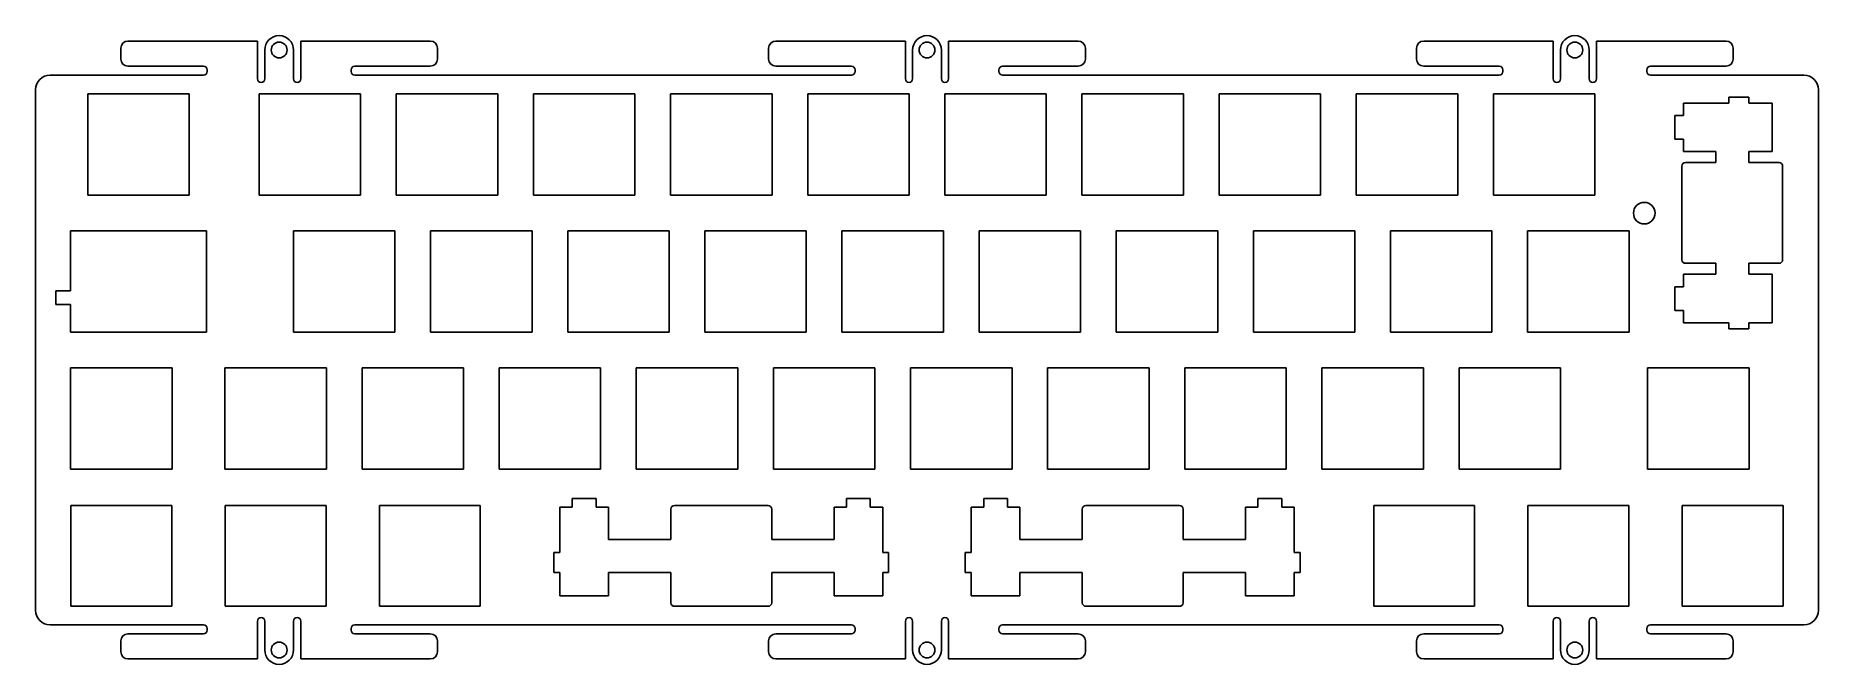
# Model space of a CAD drawing. Header units: millimetres. Extents: x 39 to 286, y -35 to 52.
import ezdxf

# ---------------------------------------------------------------- set-up
doc = ezdxf.new("R2010")
doc.units = ezdxf.units.MM
for name, color, linetype in [('Shape10276', 7, 'CONTINUOUS'), ('Shape10277', 7, 'CONTINUOUS'), ('Shape10278', 7, 'CONTINUOUS'), ('Shape10279', 7, 'CONTINUOUS'), ('Shape10280', 7, 'CONTINUOUS'), ('Shape10281', 7, 'CONTINUOUS'), ('Shape10282', 7, 'CONTINUOUS'), ('Shape10283', 7, 'CONTINUOUS'), ('Shape10284', 7, 'CONTINUOUS'), ('Shape10285', 7, 'CONTINUOUS'), ('Shape10286', 7, 'CONTINUOUS'), ('Shape10287', 7, 'CONTINUOUS'), ('Shape10288', 7, 'CONTINUOUS'), ('Shape10289', 7, 'CONTINUOUS'), ('Shape10290', 7, 'CONTINUOUS'), ('Shape10291', 7, 'CONTINUOUS'), ('Shape10292', 7, 'CONTINUOUS'), ('Shape10293', 7, 'CONTINUOUS'), ('Shape10294', 7, 'CONTINUOUS'), ('Shape10295', 7, 'CONTINUOUS'), ('Shape10296', 7, 'CONTINUOUS'), ('Shape10297', 7, 'CONTINUOUS'), ('Shape10298', 7, 'CONTINUOUS'), ('Shape10299', 7, 'CONTINUOUS'), ('Shape10300', 7, 'CONTINUOUS'), ('Shape10301', 7, 'CONTINUOUS'), ('Shape10302', 7, 'CONTINUOUS'), ('Shape10303', 7, 'CONTINUOUS'), ('Shape10304', 7, 'CONTINUOUS'), ('Shape10305', 7, 'CONTINUOUS'), ('Shape10306', 7, 'CONTINUOUS'), ('Shape10307', 7, 'CONTINUOUS'), ('Shape10308', 7, 'CONTINUOUS'), ('Shape10309', 7, 'CONTINUOUS'), ('Shape10310', 7, 'CONTINUOUS'), ('Shape10311', 7, 'CONTINUOUS'), ('Shape10312', 7, 'CONTINUOUS'), ('Shape10313', 7, 'CONTINUOUS'), ('Shape10314', 7, 'CONTINUOUS'), ('Shape10315', 7, 'CONTINUOUS'), ('Shape10316', 7, 'CONTINUOUS'), ('Shape10317', 7, 'CONTINUOUS'), ('Shape10318', 7, 'CONTINUOUS'), ('Shape10319', 7, 'CONTINUOUS'), ('Shape10320', 7, 'CONTINUOUS'), ('Shape10321', 7, 'CONTINUOUS'), ('Shape10322', 7, 'CONTINUOUS'), ('Shape10323', 7, 'CONTINUOUS'), ('Shape10324', 7, 'CONTINUOUS'), ('Shape10325', 7, 'CONTINUOUS'), ('Shape10326', 7, 'CONTINUOUS'), ('Shape10327', 7, 'CONTINUOUS'), ('Shape10328', 7, 'CONTINUOUS'), ('Shape10329', 7, 'CONTINUOUS'), ('Shape10330', 7, 'CONTINUOUS'), ('Shape10331', 7, 'CONTINUOUS'), ('Shape10332', 7, 'CONTINUOUS'), ('Shape10333', 7, 'CONTINUOUS'), ('Shape10334', 7, 'CONTINUOUS'), ('Shape10335', 7, 'CONTINUOUS'), ('Shape10336', 7, 'CONTINUOUS'), ('Shape10337', 7, 'CONTINUOUS'), ('Shape10338', 7, 'CONTINUOUS'), ('Shape10339', 7, 'CONTINUOUS'), ('Shape10340', 7, 'CONTINUOUS'), ('Shape10341', 7, 'CONTINUOUS'), ('Shape10342', 7, 'CONTINUOUS'), ('Shape10343', 7, 'CONTINUOUS'), ('Shape10344', 7, 'CONTINUOUS'), ('Shape10345', 7, 'CONTINUOUS'), ('Shape10346', 7, 'CONTINUOUS'), ('Shape10347', 7, 'CONTINUOUS'), ('Shape10348', 7, 'CONTINUOUS'), ('Shape10349', 7, 'CONTINUOUS'), ('Shape10350', 7, 'CONTINUOUS'), ('Shape10351', 7, 'CONTINUOUS'), ('Shape10352', 7, 'CONTINUOUS'), ('Shape10353', 7, 'CONTINUOUS'), ('Shape10354', 7, 'CONTINUOUS'), ('Shape10355', 7, 'CONTINUOUS'), ('Shape10591', 7, 'CONTINUOUS'), ('Shape10592', 7, 'CONTINUOUS'), ('Shape10593', 7, 'CONTINUOUS'), ('Shape10594', 7, 'CONTINUOUS'), ('Shape10595', 7, 'CONTINUOUS'), ('Shape10596', 7, 'CONTINUOUS'), ('Shape10597', 7, 'CONTINUOUS'), ('Shape10598', 7, 'CONTINUOUS'), ('Shape10599', 7, 'CONTINUOUS'), ('Shape10600', 7, 'CONTINUOUS'), ('Shape10601', 7, 'CONTINUOUS'), ('Shape10602', 7, 'CONTINUOUS'), ('Shape10603', 7, 'CONTINUOUS'), ('Shape10604', 7, 'CONTINUOUS'), ('Shape10605', 7, 'CONTINUOUS'), ('Shape10606', 7, 'CONTINUOUS'), ('Shape10607', 7, 'CONTINUOUS'), ('Shape10608', 7, 'CONTINUOUS'), ('Shape10609', 7, 'CONTINUOUS'), ('Shape10610', 7, 'CONTINUOUS'), ('Shape10611', 7, 'CONTINUOUS'), ('Shape10612', 7, 'CONTINUOUS'), ('Shape10613', 7, 'CONTINUOUS'), ('Shape10614', 7, 'CONTINUOUS'), ('Shape10615', 7, 'CONTINUOUS'), ('Shape10616', 7, 'CONTINUOUS'), ('Shape10617', 7, 'CONTINUOUS'), ('Shape10618', 7, 'CONTINUOUS'), ('Shape10619', 7, 'CONTINUOUS'), ('Shape10620', 7, 'CONTINUOUS'), ('Shape10621', 7, 'CONTINUOUS'), ('Shape10622', 7, 'CONTINUOUS'), ('Shape10623', 7, 'CONTINUOUS'), ('Shape10624', 7, 'CONTINUOUS'), ('Shape10625', 7, 'CONTINUOUS'), ('Shape10626', 7, 'CONTINUOUS'), ('Shape10627', 7, 'CONTINUOUS'), ('Shape10628', 7, 'CONTINUOUS'), ('Shape10629', 7, 'CONTINUOUS'), ('Shape10630', 7, 'CONTINUOUS'), ('Shape10695', 7, 'CONTINUOUS'), ('Shape10696', 7, 'CONTINUOUS'), ('Shape10697', 7, 'CONTINUOUS'), ('Shape10698', 7, 'CONTINUOUS'), ('Shape10699', 7, 'CONTINUOUS'), ('Shape10700', 7, 'CONTINUOUS'), ('Shape10701', 7, 'CONTINUOUS'), ('Shape10702', 7, 'CONTINUOUS'), ('Shape12741', 7, 'CONTINUOUS'), ('Shape8148', 7, 'CONTINUOUS'), ('Shape8149', 7, 'CONTINUOUS'), ('Shape8150', 7, 'CONTINUOUS'), ('Shape8151', 7, 'CONTINUOUS'), ('Shape8152', 7, 'CONTINUOUS'), ('Shape8153', 7, 'CONTINUOUS'), ('Shape8154', 7, 'CONTINUOUS'), ('Shape8155', 7, 'CONTINUOUS'), ('Shape8156', 7, 'CONTINUOUS'), ('Shape8157', 7, 'CONTINUOUS'), ('Shape8158', 7, 'CONTINUOUS'), ('Shape8159', 7, 'CONTINUOUS'), ('Shape8160', 7, 'CONTINUOUS'), ('Shape8161', 7, 'CONTINUOUS'), ('Shape8162', 7, 'CONTINUOUS'), ('Shape8163', 7, 'CONTINUOUS'), ('Shape8164', 7, 'CONTINUOUS'), ('Shape8165', 7, 'CONTINUOUS'), ('Shape8166', 7, 'CONTINUOUS'), ('Shape8167', 7, 'CONTINUOUS'), ('Shape8168', 7, 'CONTINUOUS'), ('Shape8169', 7, 'CONTINUOUS'), ('Shape8170', 7, 'CONTINUOUS'), ('Shape8171', 7, 'CONTINUOUS'), ('Shape8196', 7, 'CONTINUOUS'), ('Shape8197', 7, 'CONTINUOUS'), ('Shape8198', 7, 'CONTINUOUS'), ('Shape8199', 7, 'CONTINUOUS'), ('Shape8200', 7, 'CONTINUOUS'), ('Shape8201', 7, 'CONTINUOUS'), ('Shape8202', 7, 'CONTINUOUS'), ('Shape8203', 7, 'CONTINUOUS'), ('Shape8204', 7, 'CONTINUOUS'), ('Shape8205', 7, 'CONTINUOUS'), ('Shape8206', 7, 'CONTINUOUS'), ('Shape8207', 7, 'CONTINUOUS'), ('Shape8208', 7, 'CONTINUOUS'), ('Shape8209', 7, 'CONTINUOUS'), ('Shape8210', 7, 'CONTINUOUS'), ('Shape8211', 7, 'CONTINUOUS'), ('Shape8212', 7, 'CONTINUOUS'), ('Shape8213', 7, 'CONTINUOUS'), ('Shape8214', 7, 'CONTINUOUS'), ('Shape8215', 7, 'CONTINUOUS'), ('Shape8216', 7, 'CONTINUOUS'), ('Shape8217', 7, 'CONTINUOUS'), ('Shape8218', 7, 'CONTINUOUS'), ('Shape8219', 7, 'CONTINUOUS'), ('Shape8220', 7, 'CONTINUOUS'), ('Shape8221', 7, 'CONTINUOUS'), ('Shape8222', 7, 'CONTINUOUS'), ('Shape8223', 7, 'CONTINUOUS'), ('Shape8224', 7, 'CONTINUOUS'), ('Shape8225', 7, 'CONTINUOUS'), ('Shape8226', 7, 'CONTINUOUS'), ('Shape8227', 7, 'CONTINUOUS'), ('Shape8228', 7, 'CONTINUOUS'), ('Shape8229', 7, 'CONTINUOUS'), ('Shape8230', 7, 'CONTINUOUS'), ('Shape8231', 7, 'CONTINUOUS'), ('Shape8232', 7, 'CONTINUOUS'), ('Shape8233', 7, 'CONTINUOUS'), ('Shape8234', 7, 'CONTINUOUS'), ('Shape8235', 7, 'CONTINUOUS'), ('Shape8236', 7, 'CONTINUOUS'), ('Shape8237', 7, 'CONTINUOUS'), ('Shape8238', 7, 'CONTINUOUS'), ('Shape8239', 7, 'CONTINUOUS'), ('Shape8240', 7, 'CONTINUOUS'), ('Shape8241', 7, 'CONTINUOUS'), ('Shape8242', 7, 'CONTINUOUS'), ('Shape8243', 7, 'CONTINUOUS'), ('Shape8244', 7, 'CONTINUOUS'), ('Shape8245', 7, 'CONTINUOUS'), ('Shape8246', 7, 'CONTINUOUS'), ('Shape8247', 7, 'CONTINUOUS'), ('Shape8248', 7, 'CONTINUOUS'), ('Shape8249', 7, 'CONTINUOUS'), ('Shape8250', 7, 'CONTINUOUS'), ('Shape8251', 7, 'CONTINUOUS'), ('Shape8252', 7, 'CONTINUOUS'), ('Shape8253', 7, 'CONTINUOUS'), ('Shape8254', 7, 'CONTINUOUS'), ('Shape8255', 7, 'CONTINUOUS'), ('Shape8256', 7, 'CONTINUOUS'), ('Shape8257', 7, 'CONTINUOUS'), ('Shape8258', 7, 'CONTINUOUS'), ('Shape8259', 7, 'CONTINUOUS'), ('Shape8260', 7, 'CONTINUOUS'), ('Shape8261', 7, 'CONTINUOUS'), ('Shape8262', 7, 'CONTINUOUS'), ('Shape8263', 7, 'CONTINUOUS'), ('Shape8264', 7, 'CONTINUOUS'), ('Shape8265', 7, 'CONTINUOUS'), ('Shape8266', 7, 'CONTINUOUS'), ('Shape8267', 7, 'CONTINUOUS'), ('Shape8268', 7, 'CONTINUOUS'), ('Shape8269', 7, 'CONTINUOUS'), ('Shape8270', 7, 'CONTINUOUS'), ('Shape8271', 7, 'CONTINUOUS'), ('Shape8272', 7, 'CONTINUOUS'), ('Shape8273', 7, 'CONTINUOUS'), ('Shape8274', 7, 'CONTINUOUS'), ('Shape8275', 7, 'CONTINUOUS'), ('Shape8276', 7, 'CONTINUOUS'), ('Shape8277', 7, 'CONTINUOUS'), ('Shape8278', 7, 'CONTINUOUS'), ('Shape8279', 7, 'CONTINUOUS'), ('Shape8280', 7, 'CONTINUOUS'), ('Shape8281', 7, 'CONTINUOUS'), ('Shape8282', 7, 'CONTINUOUS'), ('Shape8283', 7, 'CONTINUOUS'), ('Shape8284', 7, 'CONTINUOUS'), ('Shape8285', 7, 'CONTINUOUS'), ('Shape8286', 7, 'CONTINUOUS'), ('Shape8287', 7, 'CONTINUOUS'), ('Shape8288', 7, 'CONTINUOUS'), ('Shape8289', 7, 'CONTINUOUS'), ('Shape8290', 7, 'CONTINUOUS'), ('Shape8291', 7, 'CONTINUOUS'), ('Shape8292', 7, 'CONTINUOUS'), ('Shape8293', 7, 'CONTINUOUS'), ('Shape8294', 7, 'CONTINUOUS'), ('Shape8295', 7, 'CONTINUOUS'), ('Shape8296', 7, 'CONTINUOUS'), ('Shape8297', 7, 'CONTINUOUS'), ('Shape8298', 7, 'CONTINUOUS'), ('Shape8299', 7, 'CONTINUOUS'), ('Shape8300', 7, 'CONTINUOUS'), ('Shape8301', 7, 'CONTINUOUS'), ('Shape8302', 7, 'CONTINUOUS'), ('Shape8303', 7, 'CONTINUOUS'), ('Shape8304', 7, 'CONTINUOUS'), ('Shape8305', 7, 'CONTINUOUS'), ('Shape8306', 7, 'CONTINUOUS'), ('Shape8307', 7, 'CONTINUOUS'), ('Shape8308', 7, 'CONTINUOUS'), ('Shape8309', 7, 'CONTINUOUS'), ('Shape8310', 7, 'CONTINUOUS'), ('Shape8311', 7, 'CONTINUOUS'), ('Shape8312', 7, 'CONTINUOUS'), ('Shape8313', 7, 'CONTINUOUS'), ('Shape8314', 7, 'CONTINUOUS'), ('Shape8315', 7, 'CONTINUOUS'), ('Shape8316', 7, 'CONTINUOUS'), ('Shape8317', 7, 'CONTINUOUS'), ('Shape8318', 7, 'CONTINUOUS'), ('Shape8319', 7, 'CONTINUOUS'), ('Shape8320', 7, 'CONTINUOUS'), ('Shape8321', 7, 'CONTINUOUS'), ('Shape8322', 7, 'CONTINUOUS'), ('Shape8323', 7, 'CONTINUOUS'), ('Shape8324', 7, 'CONTINUOUS'), ('Shape8325', 7, 'CONTINUOUS'), ('Shape8326', 7, 'CONTINUOUS'), ('Shape8327', 7, 'CONTINUOUS'), ('Shape9704', 7, 'CONTINUOUS'), ('Shape9705', 7, 'CONTINUOUS'), ('Shape9706', 7, 'CONTINUOUS'), ('Shape9707', 7, 'CONTINUOUS'), ('Shape9708', 7, 'CONTINUOUS'), ('Shape9709', 7, 'CONTINUOUS'), ('Shape9710', 7, 'CONTINUOUS'), ('Shape9711', 7, 'CONTINUOUS'), ('Shape9712', 7, 'CONTINUOUS'), ('Shape9713', 7, 'CONTINUOUS'), ('Shape9714', 7, 'CONTINUOUS'), ('Shape9715', 7, 'CONTINUOUS'), ('Shape9716', 7, 'CONTINUOUS'), ('Shape9717', 7, 'CONTINUOUS'), ('Shape9718', 7, 'CONTINUOUS'), ('Shape9719', 7, 'CONTINUOUS'), ('Shape9720', 7, 'CONTINUOUS'), ('Shape9721', 7, 'CONTINUOUS'), ('Shape9722', 7, 'CONTINUOUS'), ('Shape9723', 7, 'CONTINUOUS'), ('Shape9724', 7, 'CONTINUOUS'), ('Shape9725', 7, 'CONTINUOUS'), ('Shape9726', 7, 'CONTINUOUS'), ('Shape9727', 7, 'CONTINUOUS'), ('Shape9728', 7, 'CONTINUOUS'), ('Shape9729', 7, 'CONTINUOUS'), ('Shape9730', 7, 'CONTINUOUS'), ('Shape9731', 7, 'CONTINUOUS'), ('Shape9732', 7, 'CONTINUOUS'), ('Shape9733', 7, 'CONTINUOUS'), ('Shape9734', 7, 'CONTINUOUS'), ('Shape9735', 7, 'CONTINUOUS'), ('Shape9736', 7, 'CONTINUOUS'), ('Shape9737', 7, 'CONTINUOUS'), ('Shape9738', 7, 'CONTINUOUS'), ('Shape9739', 7, 'CONTINUOUS'), ('Shape9740', 7, 'CONTINUOUS'), ('Shape9741', 7, 'CONTINUOUS'), ('Shape9742', 7, 'CONTINUOUS'), ('Shape9743', 7, 'CONTINUOUS'), ('Shape9744', 7, 'CONTINUOUS'), ('Shape9745', 7, 'CONTINUOUS'), ('Shape9746', 7, 'CONTINUOUS'), ('Shape9747', 7, 'CONTINUOUS'), ('Shape9748', 7, 'CONTINUOUS'), ('Shape9749', 7, 'CONTINUOUS'), ('Shape9750', 7, 'CONTINUOUS'), ('Shape9751', 7, 'CONTINUOUS'), ('Shape9752', 7, 'CONTINUOUS'), ('Shape9753', 7, 'CONTINUOUS'), ('Shape9754', 7, 'CONTINUOUS'), ('Shape9755', 7, 'CONTINUOUS'), ('Shape9756', 7, 'CONTINUOUS'), ('Shape9757', 7, 'CONTINUOUS'), ('Shape9758', 7, 'CONTINUOUS'), ('Shape9759', 7, 'CONTINUOUS'), ('Shape9760', 7, 'CONTINUOUS'), ('Shape9761', 7, 'CONTINUOUS'), ('Shape9762', 7, 'CONTINUOUS'), ('Shape9763', 7, 'CONTINUOUS'), ('Shape9764', 7, 'CONTINUOUS'), ('Shape9765', 7, 'CONTINUOUS'), ('Shape9766', 7, 'CONTINUOUS'), ('Shape9767', 7, 'CONTINUOUS'), ('Shape9768', 7, 'CONTINUOUS'), ('Shape9769', 7, 'CONTINUOUS'), ('Shape9770', 7, 'CONTINUOUS'), ('Shape9771', 7, 'CONTINUOUS'), ('Shape9772', 7, 'CONTINUOUS'), ('Shape9773', 7, 'CONTINUOUS'), ('Shape9774', 7, 'CONTINUOUS'), ('Shape9775', 7, 'CONTINUOUS'), ('Shape9776', 7, 'CONTINUOUS'), ('Shape9777', 7, 'CONTINUOUS'), ('Shape9778', 7, 'CONTINUOUS'), ('Shape9779', 7, 'CONTINUOUS'), ('Shape9780', 7, 'CONTINUOUS'), ('Shape9781', 7, 'CONTINUOUS'), ('Shape9782', 7, 'CONTINUOUS'), ('Shape9783', 7, 'CONTINUOUS'), ('Shape9784', 7, 'CONTINUOUS'), ('Shape9785', 7, 'CONTINUOUS'), ('Shape9786', 7, 'CONTINUOUS'), ('Shape9787', 7, 'CONTINUOUS'), ('Shape9788', 7, 'CONTINUOUS'), ('Shape9789', 7, 'CONTINUOUS'), ('Shape9790', 7, 'CONTINUOUS'), ('Shape9791', 7, 'CONTINUOUS'), ('Shape9792', 7, 'CONTINUOUS'), ('Shape9793', 7, 'CONTINUOUS'), ('Shape9794', 7, 'CONTINUOUS'), ('Shape9795', 7, 'CONTINUOUS'), ('Shape9796', 7, 'CONTINUOUS'), ('Shape9797', 7, 'CONTINUOUS'), ('Shape9798', 7, 'CONTINUOUS'), ('Shape9799', 7, 'CONTINUOUS'), ('Shape9800', 7, 'CONTINUOUS'), ('Shape9801', 7, 'CONTINUOUS'), ('Shape9802', 7, 'CONTINUOUS'), ('Shape9803', 7, 'CONTINUOUS'), ('Shape9804', 7, 'CONTINUOUS'), ('Shape9805', 7, 'CONTINUOUS'), ('Shape9806', 7, 'CONTINUOUS'), ('Shape9807', 7, 'CONTINUOUS'), ('Shape9808', 7, 'CONTINUOUS'), ('Shape9809', 7, 'CONTINUOUS'), ('Shape9810', 7, 'CONTINUOUS'), ('Shape9811', 7, 'CONTINUOUS'), ('Shape9812', 7, 'CONTINUOUS'), ('Shape9813', 7, 'CONTINUOUS'), ('Shape9814', 7, 'CONTINUOUS'), ('Shape9815', 7, 'CONTINUOUS'), ('Shape9816', 7, 'CONTINUOUS'), ('Shape9817', 7, 'CONTINUOUS'), ('Shape9818', 7, 'CONTINUOUS'), ('Shape9819', 7, 'CONTINUOUS'), ('Shape9820', 7, 'CONTINUOUS'), ('Shape9821', 7, 'CONTINUOUS'), ('Shape9822', 7, 'CONTINUOUS'), ('Shape9823', 7, 'CONTINUOUS'), ('Shape9824', 7, 'CONTINUOUS'), ('Shape9825', 7, 'CONTINUOUS'), ('Shape9826', 7, 'CONTINUOUS'), ('Shape9827', 7, 'CONTINUOUS'), ('Shape9828', 7, 'CONTINUOUS'), ('Shape9829', 7, 'CONTINUOUS'), ('Shape9830', 7, 'CONTINUOUS'), ('Shape9831', 7, 'CONTINUOUS'), ('Shape9832', 7, 'CONTINUOUS'), ('Shape9833', 7, 'CONTINUOUS'), ('Shape9834', 7, 'CONTINUOUS'), ('Shape9835', 7, 'CONTINUOUS'), ('Shape9836', 7, 'CONTINUOUS'), ('Shape9837', 7, 'CONTINUOUS'), ('Shape9838', 7, 'CONTINUOUS'), ('Shape9839', 7, 'CONTINUOUS'), ('Shape9840', 7, 'CONTINUOUS'), ('Shape9841', 7, 'CONTINUOUS'), ('Shape9842', 7, 'CONTINUOUS'), ('Shape9843', 7, 'CONTINUOUS'), ('Shape9844', 7, 'CONTINUOUS'), ('Shape9845', 7, 'CONTINUOUS'), ('Shape9846', 7, 'CONTINUOUS'), ('Shape9847', 7, 'CONTINUOUS'), ('Shape9848', 7, 'CONTINUOUS'), ('Shape9849', 7, 'CONTINUOUS'), ('Shape9850', 7, 'CONTINUOUS'), ('Shape9851', 7, 'CONTINUOUS'), ('Shape9852', 7, 'CONTINUOUS'), ('Shape9853', 7, 'CONTINUOUS'), ('Shape9854', 7, 'CONTINUOUS'), ('Shape9855', 7, 'CONTINUOUS'), ('Shape9856', 7, 'CONTINUOUS'), ('Shape9857', 7, 'CONTINUOUS'), ('Shape9858', 7, 'CONTINUOUS'), ('Shape9859', 7, 'CONTINUOUS'), ('Shape9860', 7, 'CONTINUOUS'), ('Shape9861', 7, 'CONTINUOUS')]:
    doc.layers.add(name, color=color, linetype=linetype)

msp = doc.modelspace()

# ---------------------------------------------------------------- linework, layer by layer
at = {"layer": 'Shape10276'}
msp.add_line((126.914, -26.8558), (126.914, -22.6554), dxfattribs=at)
at = {"layer": 'Shape10277'}
msp.add_line((126.914, -22.6554), (118.239, -22.6554), dxfattribs=at)
at = {"layer": 'Shape10278'}
msp.add_line((118.239, -22.6554), (118.239, -25.8856), dxfattribs=at)
at = {"layer": 'Shape10279'}
msp.add_line((118.239, -25.8856), (111.488, -25.8856), dxfattribs=at)
at = {"layer": 'Shape10280'}
msp.add_line((111.488, -25.8856), (111.488, -22.6554), dxfattribs=at)
at = {"layer": 'Shape10281'}
msp.add_line((111.488, -22.6554), (110.664, -22.6554), dxfattribs=at)
at = {"layer": 'Shape10282'}
msp.add_line((110.664, -22.6554), (110.664, -19.8566), dxfattribs=at)
at = {"layer": 'Shape10283'}
msp.add_line((110.664, -19.8566), (111.488, -19.8566), dxfattribs=at)
at = {"layer": 'Shape10284'}
msp.add_line((111.488, -19.8566), (111.488, -13.5866), dxfattribs=at)
at = {"layer": 'Shape10285'}
msp.add_line((111.488, -13.5866), (113.214, -13.5866), dxfattribs=at)
at = {"layer": 'Shape10286'}
msp.add_line((113.214, -13.5866), (113.214, -12.3863), dxfattribs=at)
at = {"layer": 'Shape10287'}
msp.add_line((113.214, -12.3863), (116.514, -12.3863), dxfattribs=at)
at = {"layer": 'Shape10288'}
msp.add_line((116.514, -12.3863), (116.514, -13.5866), dxfattribs=at)
at = {"layer": 'Shape10289'}
msp.add_line((116.514, -13.5866), (118.239, -13.5866), dxfattribs=at)
at = {"layer": 'Shape10290'}
msp.add_line((118.239, -13.5866), (118.239, -18.0555), dxfattribs=at)
at = {"layer": 'Shape10291'}
msp.add_line((118.239, -18.0555), (126.914, -18.0555), dxfattribs=at)
at = {"layer": 'Shape10292'}
msp.add_line((126.914, -18.0555), (126.914, -13.8564), dxfattribs=at)
at = {"layer": 'Shape10293'}
msp.add_line((127.414, -13.3564), (140.413, -13.3564), dxfattribs=at)
at = {"layer": 'Shape10294'}
msp.add_arc((127.414, -13.8564), 0.5, 90, 180, dxfattribs=at)
at = {"layer": 'Shape10295'}
msp.add_arc((140.413, -13.8564), 0.5, 0, 90, dxfattribs=at)
at = {"layer": 'Shape10296'}
msp.add_line((140.913, -13.8564), (140.913, -18.0555), dxfattribs=at)
at = {"layer": 'Shape10297'}
msp.add_line((140.913, -18.0555), (149.588, -18.0555), dxfattribs=at)
at = {"layer": 'Shape10298'}
msp.add_line((149.588, -18.0555), (149.588, -13.5866), dxfattribs=at)
at = {"layer": 'Shape10299'}
msp.add_line((149.588, -13.5866), (151.313, -13.5866), dxfattribs=at)
at = {"layer": 'Shape10300'}
msp.add_line((151.313, -13.5866), (151.313, -12.3863), dxfattribs=at)
at = {"layer": 'Shape10301'}
msp.add_line((151.313, -12.3863), (154.613, -12.3863), dxfattribs=at)
at = {"layer": 'Shape10302'}
msp.add_line((154.613, -12.3863), (154.613, -13.5866), dxfattribs=at)
at = {"layer": 'Shape10303'}
msp.add_line((154.613, -13.5866), (156.339, -13.5866), dxfattribs=at)
at = {"layer": 'Shape10304'}
msp.add_line((156.339, -13.5866), (156.339, -19.8566), dxfattribs=at)
at = {"layer": 'Shape10305'}
msp.add_line((156.339, -19.8566), (157.163, -19.8566), dxfattribs=at)
at = {"layer": 'Shape10306'}
msp.add_line((157.163, -19.8566), (157.163, -22.6554), dxfattribs=at)
at = {"layer": 'Shape10307'}
msp.add_line((157.163, -22.6554), (156.339, -22.6554), dxfattribs=at)
at = {"layer": 'Shape10308'}
msp.add_line((156.339, -22.6554), (156.339, -25.8856), dxfattribs=at)
at = {"layer": 'Shape10309'}
msp.add_line((156.339, -25.8856), (149.588, -25.8856), dxfattribs=at)
at = {"layer": 'Shape10310'}
msp.add_line((149.588, -25.8856), (149.588, -22.6554), dxfattribs=at)
at = {"layer": 'Shape10311'}
msp.add_line((149.588, -22.6554), (140.913, -22.6554), dxfattribs=at)
at = {"layer": 'Shape10312'}
msp.add_line((140.913, -22.6554), (140.913, -26.8558), dxfattribs=at)
at = {"layer": 'Shape10313'}
msp.add_arc((140.413, -26.8558), 0.5, -90, 0, dxfattribs=at)
at = {"layer": 'Shape10314'}
msp.add_line((140.413, -27.3558), (127.414, -27.3558), dxfattribs=at)
at = {"layer": 'Shape10315'}
msp.add_arc((127.414, -26.8558), 0.5, 180, -90, dxfattribs=at)
at = {"layer": 'Shape10316'}
msp.add_line((184.064, -26.8558), (184.064, -22.6554), dxfattribs=at)
at = {"layer": 'Shape10317'}
msp.add_arc((184.564, -26.8558), 0.5, 180, -90, dxfattribs=at)
at = {"layer": 'Shape10318'}
msp.add_line((184.064, -22.6554), (175.389, -22.6554), dxfattribs=at)
at = {"layer": 'Shape10319'}
msp.add_line((175.389, -22.6554), (175.389, -25.8856), dxfattribs=at)
at = {"layer": 'Shape10320'}
msp.add_line((175.389, -25.8856), (168.638, -25.8856), dxfattribs=at)
at = {"layer": 'Shape10321'}
msp.add_line((168.638, -25.8856), (168.638, -22.6554), dxfattribs=at)
at = {"layer": 'Shape10322'}
msp.add_line((168.638, -22.6554), (167.814, -22.6554), dxfattribs=at)
at = {"layer": 'Shape10323'}
msp.add_line((167.814, -22.6554), (167.814, -19.8566), dxfattribs=at)
at = {"layer": 'Shape10324'}
msp.add_line((167.814, -19.8566), (168.638, -19.8566), dxfattribs=at)
at = {"layer": 'Shape10325'}
msp.add_line((168.638, -19.8566), (168.638, -13.5866), dxfattribs=at)
at = {"layer": 'Shape10326'}
msp.add_line((168.638, -13.5866), (170.363, -13.5866), dxfattribs=at)
at = {"layer": 'Shape10327'}
msp.add_line((170.363, -13.5866), (170.363, -12.3863), dxfattribs=at)
at = {"layer": 'Shape10328'}
msp.add_line((170.363, -12.3863), (173.663, -12.3863), dxfattribs=at)
at = {"layer": 'Shape10329'}
msp.add_line((173.663, -12.3863), (173.663, -13.5866), dxfattribs=at)
at = {"layer": 'Shape10330'}
msp.add_line((173.663, -13.5866), (175.389, -13.5866), dxfattribs=at)
at = {"layer": 'Shape10331'}
msp.add_line((175.389, -13.5866), (175.389, -18.0555), dxfattribs=at)
at = {"layer": 'Shape10332'}
msp.add_line((175.389, -18.0555), (184.064, -18.0555), dxfattribs=at)
at = {"layer": 'Shape10333'}
msp.add_line((184.064, -18.0555), (184.064, -13.8564), dxfattribs=at)
at = {"layer": 'Shape10334'}
msp.add_line((184.564, -13.3564), (197.563, -13.3564), dxfattribs=at)
at = {"layer": 'Shape10335'}
msp.add_arc((184.564, -13.8564), 0.5, 90, 180, dxfattribs=at)
at = {"layer": 'Shape10336'}
msp.add_arc((197.563, -26.8558), 0.5, -90, 0, dxfattribs=at)
at = {"layer": 'Shape10337'}
msp.add_line((198.063, -26.8558), (198.063, -22.6567), dxfattribs=at)
at = {"layer": 'Shape10338'}
msp.add_line((198.063, -18.0568), (198.063, -13.8564), dxfattribs=at)
at = {"layer": 'Shape10339'}
msp.add_line((197.563, -27.3558), (184.564, -27.3558), dxfattribs=at)
at = {"layer": 'Shape10340'}
msp.add_arc((197.563, -13.8564), 0.5, 0, 90, dxfattribs=at)
at = {"layer": 'Shape10341'}
msp.add_line((198.063, -22.6554), (206.738, -22.6554), dxfattribs=at)
at = {"layer": 'Shape10342'}
msp.add_line((206.738, -22.6554), (206.738, -25.8856), dxfattribs=at)
at = {"layer": 'Shape10343'}
msp.add_line((206.738, -25.8856), (213.489, -25.8856), dxfattribs=at)
at = {"layer": 'Shape10344'}
msp.add_line((213.489, -25.8856), (213.489, -22.6554), dxfattribs=at)
at = {"layer": 'Shape10345'}
msp.add_line((213.489, -22.6554), (214.313, -22.6554), dxfattribs=at)
at = {"layer": 'Shape10346'}
msp.add_line((214.313, -22.6554), (214.313, -19.8566), dxfattribs=at)
at = {"layer": 'Shape10347'}
msp.add_line((214.313, -19.8566), (213.489, -19.8566), dxfattribs=at)
at = {"layer": 'Shape10348'}
msp.add_line((213.489, -19.8566), (213.489, -13.5866), dxfattribs=at)
at = {"layer": 'Shape10349'}
msp.add_line((213.489, -13.5866), (211.764, -13.5866), dxfattribs=at)
at = {"layer": 'Shape10350'}
msp.add_line((211.764, -13.5866), (211.764, -12.3863), dxfattribs=at)
at = {"layer": 'Shape10351'}
msp.add_line((211.764, -12.3863), (208.464, -12.3863), dxfattribs=at)
at = {"layer": 'Shape10352'}
msp.add_line((208.464, -12.3863), (208.464, -13.5866), dxfattribs=at)
at = {"layer": 'Shape10353'}
msp.add_line((208.464, -13.5866), (206.738, -13.5866), dxfattribs=at)
at = {"layer": 'Shape10354'}
msp.add_line((206.738, -13.5866), (206.738, -18.0555), dxfattribs=at)
at = {"layer": 'Shape10355'}
msp.add_line((206.738, -18.0555), (198.063, -18.0555), dxfattribs=at)
at = {"layer": 'Shape10591'}
msp.add_line((280.858, 20.3199), (276.659, 20.3199), dxfattribs=at)
at = {"layer": 'Shape10592'}
msp.add_arc((280.858, 20.8199), 0.5, -90, 0, dxfattribs=at)
at = {"layer": 'Shape10593'}
msp.add_line((276.659, 20.3199), (276.659, 18.7945), dxfattribs=at)
at = {"layer": 'Shape10594'}
msp.add_line((276.659, 18.7945), (279.888, 18.7945), dxfattribs=at)
at = {"layer": 'Shape10595'}
msp.add_line((279.888, 18.7945), (279.888, 12.0448), dxfattribs=at)
at = {"layer": 'Shape10596'}
msp.add_line((279.888, 12.0448), (276.659, 12.0448), dxfattribs=at)
at = {"layer": 'Shape10597'}
msp.add_line((276.659, 12.0448), (276.659, 11.2193), dxfattribs=at)
at = {"layer": 'Shape10598'}
msp.add_line((276.659, 11.2193), (273.859, 11.2193), dxfattribs=at)
at = {"layer": 'Shape10599'}
msp.add_line((273.859, 11.2193), (273.859, 12.0448), dxfattribs=at)
at = {"layer": 'Shape10600'}
msp.add_line((273.859, 12.0448), (267.589, 12.0448), dxfattribs=at)
at = {"layer": 'Shape10601'}
msp.add_line((267.589, 12.0448), (267.589, 13.7699), dxfattribs=at)
at = {"layer": 'Shape10602'}
msp.add_line((267.589, 13.7699), (266.389, 13.7699), dxfattribs=at)
at = {"layer": 'Shape10603'}
msp.add_line((266.389, 13.7699), (266.389, 17.069), dxfattribs=at)
at = {"layer": 'Shape10604'}
msp.add_line((266.389, 17.069), (267.589, 17.069), dxfattribs=at)
at = {"layer": 'Shape10605'}
msp.add_line((267.589, 17.069), (267.589, 18.7945), dxfattribs=at)
at = {"layer": 'Shape10606'}
msp.add_line((267.589, 18.7945), (272.058, 18.7945), dxfattribs=at)
at = {"layer": 'Shape10607'}
msp.add_line((272.058, 18.7945), (272.058, 20.3199), dxfattribs=at)
at = {"layer": 'Shape10608'}
msp.add_line((272.058, 20.3199), (267.859, 20.3199), dxfattribs=at)
at = {"layer": 'Shape10609'}
msp.add_line((267.359, 20.8199), (267.359, 33.8192), dxfattribs=at)
at = {"layer": 'Shape10610'}
msp.add_arc((267.859, 20.8199), 0.5, 180, -90, dxfattribs=at)
at = {"layer": 'Shape10611'}
msp.add_line((267.859, 34.3192), (272.058, 34.3192), dxfattribs=at)
at = {"layer": 'Shape10612'}
msp.add_arc((267.859, 33.8192), 0.5, 90, 180, dxfattribs=at)
at = {"layer": 'Shape10613'}
msp.add_line((272.058, 34.3192), (272.058, 35.8449), dxfattribs=at)
at = {"layer": 'Shape10614'}
msp.add_line((272.058, 35.8449), (267.589, 35.8449), dxfattribs=at)
at = {"layer": 'Shape10615'}
msp.add_line((267.589, 35.8449), (267.589, 37.5686), dxfattribs=at)
at = {"layer": 'Shape10616'}
msp.add_line((267.589, 37.5686), (266.389, 37.5686), dxfattribs=at)
at = {"layer": 'Shape10617'}
msp.add_line((266.389, 37.5686), (266.389, 40.8692), dxfattribs=at)
at = {"layer": 'Shape10618'}
msp.add_line((266.389, 40.8692), (267.589, 40.8692), dxfattribs=at)
at = {"layer": 'Shape10619'}
msp.add_line((267.589, 40.8692), (267.589, 42.5943), dxfattribs=at)
at = {"layer": 'Shape10620'}
msp.add_line((267.589, 42.5943), (273.859, 42.5943), dxfattribs=at)
at = {"layer": 'Shape10621'}
msp.add_line((273.859, 42.5943), (273.859, 43.4198), dxfattribs=at)
at = {"layer": 'Shape10622'}
msp.add_line((273.859, 43.4198), (276.659, 43.4198), dxfattribs=at)
at = {"layer": 'Shape10623'}
msp.add_line((276.659, 43.4198), (276.659, 42.5943), dxfattribs=at)
at = {"layer": 'Shape10624'}
msp.add_line((276.659, 42.5943), (279.888, 42.5943), dxfattribs=at)
at = {"layer": 'Shape10625'}
msp.add_line((279.888, 42.5943), (279.888, 35.8449), dxfattribs=at)
at = {"layer": 'Shape10626'}
msp.add_line((279.888, 35.8449), (276.659, 35.8449), dxfattribs=at)
at = {"layer": 'Shape10627'}
msp.add_line((276.659, 35.8449), (276.659, 34.3192), dxfattribs=at)
at = {"layer": 'Shape10628'}
msp.add_line((276.659, 34.3192), (280.858, 34.3192), dxfattribs=at)
at = {"layer": 'Shape10629'}
msp.add_arc((280.858, 33.8192), 0.5, 0, 90, dxfattribs=at)
at = {"layer": 'Shape10630'}
msp.add_line((281.358, 33.8192), (281.358, 20.8199), dxfattribs=at)
at = {"layer": 'Shape10695'}
msp.add_line((64.9525, -8.3055), (64.9525, 5.7945), dxfattribs=at)
at = {"layer": 'Shape10696'}
msp.add_line((64.9525, 5.7945), (79.0525, 5.7945), dxfattribs=at)
at = {"layer": 'Shape10697'}
msp.add_line((79.0525, 5.7945), (79.0525, -8.3055), dxfattribs=at)
at = {"layer": 'Shape10698'}
msp.add_line((79.0525, -8.3055), (64.9525, -8.3055), dxfattribs=at)
at = {"layer": 'Shape10699'}
msp.add_line((43.5213, -8.3055), (43.5213, 5.7945), dxfattribs=at)
at = {"layer": 'Shape10700'}
msp.add_line((43.5213, 5.7945), (57.6213, 5.7945), dxfattribs=at)
at = {"layer": 'Shape10701'}
msp.add_line((57.6213, 5.7945), (57.6213, -8.3055), dxfattribs=at)
at = {"layer": 'Shape10702'}
msp.add_line((57.6213, -8.3055), (43.5213, -8.3055), dxfattribs=at)
at = {"layer": 'Shape12741'}
msp.add_circle((262.134, 27.294), 1.5, dxfattribs=at)
at = {"layer": 'Shape8148'}
msp.add_line((281.408, -13.3555), (281.408, -27.3555), dxfattribs=at)
at = {"layer": 'Shape8149'}
msp.add_line((281.408, -27.3555), (267.408, -27.3555), dxfattribs=at)
at = {"layer": 'Shape8150'}
msp.add_line((267.408, -27.3555), (267.408, -13.3555), dxfattribs=at)
at = {"layer": 'Shape8151'}
msp.add_line((267.408, -13.3555), (281.408, -13.3555), dxfattribs=at)
at = {"layer": 'Shape8152'}
msp.add_line((259.976, -13.3555), (259.976, -27.3555), dxfattribs=at)
at = {"layer": 'Shape8153'}
msp.add_line((259.976, -27.3555), (245.976, -27.3555), dxfattribs=at)
at = {"layer": 'Shape8154'}
msp.add_line((245.976, -27.3555), (245.976, -13.3555), dxfattribs=at)
at = {"layer": 'Shape8155'}
msp.add_line((245.976, -13.3555), (259.976, -13.3555), dxfattribs=at)
at = {"layer": 'Shape8156'}
msp.add_line((238.545, -13.3555), (238.545, -27.3555), dxfattribs=at)
at = {"layer": 'Shape8157'}
msp.add_line((238.545, -27.3555), (224.545, -27.3555), dxfattribs=at)
at = {"layer": 'Shape8158'}
msp.add_line((224.545, -27.3555), (224.545, -13.3555), dxfattribs=at)
at = {"layer": 'Shape8159'}
msp.add_line((224.545, -13.3555), (238.545, -13.3555), dxfattribs=at)
at = {"layer": 'Shape8160'}
msp.add_line((100.433, -13.3555), (100.433, -27.3555), dxfattribs=at)
at = {"layer": 'Shape8161'}
msp.add_line((100.433, -27.3555), (86.4325, -27.3555), dxfattribs=at)
at = {"layer": 'Shape8162'}
msp.add_line((86.4325, -27.3555), (86.4325, -13.3555), dxfattribs=at)
at = {"layer": 'Shape8163'}
msp.add_line((86.4325, -13.3555), (100.433, -13.3555), dxfattribs=at)
at = {"layer": 'Shape8164'}
msp.add_line((79.0013, -13.3555), (79.0013, -27.3555), dxfattribs=at)
at = {"layer": 'Shape8165'}
msp.add_line((79.0013, -27.3555), (65.0013, -27.3555), dxfattribs=at)
at = {"layer": 'Shape8166'}
msp.add_line((65.0013, -27.3555), (65.0013, -13.3555), dxfattribs=at)
at = {"layer": 'Shape8167'}
msp.add_line((65.0013, -13.3555), (79.0013, -13.3555), dxfattribs=at)
at = {"layer": 'Shape8168'}
msp.add_line((43.57, -13.3555), (57.57, -13.3555), dxfattribs=at)
at = {"layer": 'Shape8169'}
msp.add_line((57.57, -13.3555), (57.57, -27.3555), dxfattribs=at)
at = {"layer": 'Shape8170'}
msp.add_line((57.57, -27.3555), (43.57, -27.3555), dxfattribs=at)
at = {"layer": 'Shape8171'}
msp.add_line((43.57, -27.3555), (43.57, -13.3555), dxfattribs=at)
at = {"layer": 'Shape8196'}
msp.add_line((43.5212, 16.4763), (43.5212, 24.8445), dxfattribs=at)
at = {"layer": 'Shape8197'}
msp.add_line((43.5212, 24.8445), (62.3838, 24.8445), dxfattribs=at)
at = {"layer": 'Shape8198'}
msp.add_line((62.3838, 24.8445), (62.3838, 10.7445), dxfattribs=at)
at = {"layer": 'Shape8199'}
msp.add_line((62.3838, 10.7445), (43.5212, 10.7445), dxfattribs=at)
at = {"layer": 'Shape8200'}
msp.add_line((43.5212, 10.7445), (43.5212, 14.5763), dxfattribs=at)
at = {"layer": 'Shape8201'}
msp.add_line((43.5212, 14.5763), (41.4829, 14.5763), dxfattribs=at)
at = {"layer": 'Shape8202'}
msp.add_line((41.4829, 14.5763), (41.4829, 16.4763), dxfattribs=at)
at = {"layer": 'Shape8203'}
msp.add_line((41.4829, 16.4763), (43.5212, 16.4763), dxfattribs=at)
at = {"layer": 'Shape8204'}
msp.add_line((260.027, 24.8445), (260.027, 10.7445), dxfattribs=at)
at = {"layer": 'Shape8205'}
msp.add_line((260.027, 10.7445), (245.927, 10.7445), dxfattribs=at)
at = {"layer": 'Shape8206'}
msp.add_line((245.927, 10.7445), (245.927, 24.8445), dxfattribs=at)
at = {"layer": 'Shape8207'}
msp.add_line((245.927, 24.8445), (260.027, 24.8445), dxfattribs=at)
at = {"layer": 'Shape8208'}
msp.add_line((226.878, 24.8445), (240.977, 24.8445), dxfattribs=at)
at = {"layer": 'Shape8209'}
msp.add_line((240.977, 24.8445), (240.977, 10.7445), dxfattribs=at)
at = {"layer": 'Shape8210'}
msp.add_line((240.977, 10.7445), (226.878, 10.7445), dxfattribs=at)
at = {"layer": 'Shape8211'}
msp.add_line((226.878, 10.7445), (226.878, 24.8445), dxfattribs=at)
at = {"layer": 'Shape8212'}
msp.add_line((207.827, 10.7445), (207.827, 24.8445), dxfattribs=at)
at = {"layer": 'Shape8213'}
msp.add_line((207.827, 24.8445), (221.927, 24.8445), dxfattribs=at)
at = {"layer": 'Shape8214'}
msp.add_line((221.927, 24.8445), (221.927, 10.7445), dxfattribs=at)
at = {"layer": 'Shape8215'}
msp.add_line((221.927, 10.7445), (207.827, 10.7445), dxfattribs=at)
at = {"layer": 'Shape8216'}
msp.add_line((188.778, 24.8445), (202.878, 24.8445), dxfattribs=at)
at = {"layer": 'Shape8217'}
msp.add_line((202.878, 24.8445), (202.878, 10.7445), dxfattribs=at)
at = {"layer": 'Shape8218'}
msp.add_line((202.878, 10.7445), (188.778, 10.7445), dxfattribs=at)
at = {"layer": 'Shape8219'}
msp.add_line((188.778, 10.7445), (188.778, 24.8445), dxfattribs=at)
at = {"layer": 'Shape8220'}
msp.add_line((169.727, 10.7445), (169.727, 24.8445), dxfattribs=at)
at = {"layer": 'Shape8221'}
msp.add_line((169.727, 24.8445), (183.827, 24.8445), dxfattribs=at)
at = {"layer": 'Shape8222'}
msp.add_line((183.827, 24.8445), (183.827, 10.7445), dxfattribs=at)
at = {"layer": 'Shape8223'}
msp.add_line((183.827, 10.7445), (169.727, 10.7445), dxfattribs=at)
at = {"layer": 'Shape8224'}
msp.add_line((150.677, 10.7445), (150.677, 24.8445), dxfattribs=at)
at = {"layer": 'Shape8225'}
msp.add_line((150.677, 24.8445), (164.778, 24.8445), dxfattribs=at)
at = {"layer": 'Shape8226'}
msp.add_line((164.778, 24.8445), (164.778, 10.7445), dxfattribs=at)
at = {"layer": 'Shape8227'}
msp.add_line((164.778, 10.7445), (150.677, 10.7445), dxfattribs=at)
at = {"layer": 'Shape8228'}
msp.add_line((131.627, 24.8445), (145.727, 24.8445), dxfattribs=at)
at = {"layer": 'Shape8229'}
msp.add_line((145.727, 24.8445), (145.727, 10.7445), dxfattribs=at)
at = {"layer": 'Shape8230'}
msp.add_line((145.727, 10.7445), (131.627, 10.7445), dxfattribs=at)
at = {"layer": 'Shape8231'}
msp.add_line((131.627, 10.7445), (131.627, 24.8445), dxfattribs=at)
at = {"layer": 'Shape8232'}
msp.add_line((112.578, 10.7445), (112.578, 24.8445), dxfattribs=at)
at = {"layer": 'Shape8233'}
msp.add_line((112.578, 24.8445), (126.677, 24.8445), dxfattribs=at)
at = {"layer": 'Shape8234'}
msp.add_line((126.677, 24.8445), (126.677, 10.7445), dxfattribs=at)
at = {"layer": 'Shape8235'}
msp.add_line((126.677, 10.7445), (112.578, 10.7445), dxfattribs=at)
at = {"layer": 'Shape8236'}
msp.add_line((93.5275, 10.7445), (93.5275, 24.8445), dxfattribs=at)
at = {"layer": 'Shape8237'}
msp.add_line((93.5275, 24.8445), (107.628, 24.8445), dxfattribs=at)
at = {"layer": 'Shape8238'}
msp.add_line((107.628, 24.8445), (107.628, 10.7445), dxfattribs=at)
at = {"layer": 'Shape8239'}
msp.add_line((107.628, 10.7445), (93.5275, 10.7445), dxfattribs=at)
at = {"layer": 'Shape8240'}
msp.add_line((74.4775, 10.7445), (74.4775, 24.8445), dxfattribs=at)
at = {"layer": 'Shape8241'}
msp.add_line((74.4775, 24.8445), (88.5775, 24.8445), dxfattribs=at)
at = {"layer": 'Shape8242'}
msp.add_line((88.5775, 24.8445), (88.5775, 10.7445), dxfattribs=at)
at = {"layer": 'Shape8243'}
msp.add_line((88.5775, 10.7445), (74.4775, 10.7445), dxfattribs=at)
at = {"layer": 'Shape8244'}
msp.add_line((45.9025, 43.8945), (60.0025, 43.8945), dxfattribs=at)
at = {"layer": 'Shape8245'}
msp.add_line((60.0025, 43.8945), (60.0025, 29.7945), dxfattribs=at)
at = {"layer": 'Shape8246'}
msp.add_line((60.0025, 29.7945), (45.9025, 29.7945), dxfattribs=at)
at = {"layer": 'Shape8247'}
msp.add_line((45.9025, 29.7945), (45.9025, 43.8945), dxfattribs=at)
at = {"layer": 'Shape8248'}
msp.add_line((69.715, 43.8945), (83.815, 43.8945), dxfattribs=at)
at = {"layer": 'Shape8249'}
msp.add_line((83.815, 43.8945), (83.815, 29.7945), dxfattribs=at)
at = {"layer": 'Shape8250'}
msp.add_line((83.815, 29.7945), (69.715, 29.7945), dxfattribs=at)
at = {"layer": 'Shape8251'}
msp.add_line((69.715, 29.7945), (69.715, 43.8945), dxfattribs=at)
at = {"layer": 'Shape8252'}
msp.add_line((88.765, 43.8945), (102.865, 43.8945), dxfattribs=at)
at = {"layer": 'Shape8253'}
msp.add_line((102.865, 43.8945), (102.865, 29.7945), dxfattribs=at)
at = {"layer": 'Shape8254'}
msp.add_line((102.865, 29.7945), (88.765, 29.7945), dxfattribs=at)
at = {"layer": 'Shape8255'}
msp.add_line((88.765, 29.7945), (88.765, 43.8945), dxfattribs=at)
at = {"layer": 'Shape8256'}
msp.add_line((126.865, 43.8945), (140.965, 43.8945), dxfattribs=at)
at = {"layer": 'Shape8257'}
msp.add_line((140.965, 43.8945), (140.965, 29.7945), dxfattribs=at)
at = {"layer": 'Shape8258'}
msp.add_line((140.965, 29.7945), (126.865, 29.7945), dxfattribs=at)
at = {"layer": 'Shape8259'}
msp.add_line((126.865, 29.7945), (126.865, 43.8945), dxfattribs=at)
at = {"layer": 'Shape8260'}
msp.add_line((145.915, 43.8945), (160.015, 43.8945), dxfattribs=at)
at = {"layer": 'Shape8261'}
msp.add_line((160.015, 43.8945), (160.015, 29.7945), dxfattribs=at)
at = {"layer": 'Shape8262'}
msp.add_line((160.015, 29.7945), (145.915, 29.7945), dxfattribs=at)
at = {"layer": 'Shape8263'}
msp.add_line((145.915, 29.7945), (145.915, 43.8945), dxfattribs=at)
at = {"layer": 'Shape8264'}
msp.add_line((164.965, 43.8945), (179.065, 43.8945), dxfattribs=at)
at = {"layer": 'Shape8265'}
msp.add_line((179.065, 43.8945), (179.065, 29.7945), dxfattribs=at)
at = {"layer": 'Shape8266'}
msp.add_line((179.065, 29.7945), (164.965, 29.7945), dxfattribs=at)
at = {"layer": 'Shape8267'}
msp.add_line((164.965, 29.7945), (164.965, 43.8945), dxfattribs=at)
at = {"layer": 'Shape8268'}
msp.add_line((184.015, 43.8945), (198.115, 43.8945), dxfattribs=at)
at = {"layer": 'Shape8269'}
msp.add_line((198.115, 43.8945), (198.115, 29.7945), dxfattribs=at)
at = {"layer": 'Shape8270'}
msp.add_line((198.115, 29.7945), (184.015, 29.7945), dxfattribs=at)
at = {"layer": 'Shape8271'}
msp.add_line((184.015, 29.7945), (184.015, 43.8945), dxfattribs=at)
at = {"layer": 'Shape8272'}
msp.add_line((203.065, 43.8945), (217.165, 43.8945), dxfattribs=at)
at = {"layer": 'Shape8273'}
msp.add_line((217.165, 43.8945), (217.165, 29.7945), dxfattribs=at)
at = {"layer": 'Shape8274'}
msp.add_line((217.165, 29.7945), (203.065, 29.7945), dxfattribs=at)
at = {"layer": 'Shape8275'}
msp.add_line((203.065, 29.7945), (203.065, 43.8945), dxfattribs=at)
at = {"layer": 'Shape8276'}
msp.add_line((222.115, 43.8945), (236.215, 43.8945), dxfattribs=at)
at = {"layer": 'Shape8277'}
msp.add_line((236.215, 43.8945), (236.215, 29.7945), dxfattribs=at)
at = {"layer": 'Shape8278'}
msp.add_line((236.215, 29.7945), (222.115, 29.7945), dxfattribs=at)
at = {"layer": 'Shape8279'}
msp.add_line((222.115, 29.7945), (222.115, 43.8945), dxfattribs=at)
at = {"layer": 'Shape8280'}
msp.add_line((241.165, 43.8945), (255.265, 43.8945), dxfattribs=at)
at = {"layer": 'Shape8281'}
msp.add_line((255.265, 43.8945), (255.265, 29.7945), dxfattribs=at)
at = {"layer": 'Shape8282'}
msp.add_line((255.265, 29.7945), (241.165, 29.7945), dxfattribs=at)
at = {"layer": 'Shape8283'}
msp.add_line((241.165, 29.7945), (241.165, 43.8945), dxfattribs=at)
at = {"layer": 'Shape8284'}
msp.add_line((84.0025, 5.7945), (98.1025, 5.7945), dxfattribs=at)
at = {"layer": 'Shape8285'}
msp.add_line((98.1025, 5.7945), (98.1025, -8.3055), dxfattribs=at)
at = {"layer": 'Shape8286'}
msp.add_line((98.1025, -8.3055), (84.0025, -8.3055), dxfattribs=at)
at = {"layer": 'Shape8287'}
msp.add_line((84.0025, -8.3055), (84.0025, 5.7945), dxfattribs=at)
at = {"layer": 'Shape8288'}
msp.add_line((103.053, 5.7945), (117.153, 5.7945), dxfattribs=at)
at = {"layer": 'Shape8289'}
msp.add_line((117.153, 5.7945), (117.153, -8.3055), dxfattribs=at)
at = {"layer": 'Shape8290'}
msp.add_line((117.153, -8.3055), (103.053, -8.3055), dxfattribs=at)
at = {"layer": 'Shape8291'}
msp.add_line((103.053, -8.3055), (103.053, 5.7945), dxfattribs=at)
at = {"layer": 'Shape8292'}
msp.add_line((122.102, 5.7945), (136.202, 5.7945), dxfattribs=at)
at = {"layer": 'Shape8293'}
msp.add_line((136.202, 5.7945), (136.202, -8.3055), dxfattribs=at)
at = {"layer": 'Shape8294'}
msp.add_line((136.202, -8.3055), (122.102, -8.3055), dxfattribs=at)
at = {"layer": 'Shape8295'}
msp.add_line((122.102, -8.3055), (122.102, 5.7945), dxfattribs=at)
at = {"layer": 'Shape8296'}
msp.add_line((141.152, 5.7945), (155.252, 5.7945), dxfattribs=at)
at = {"layer": 'Shape8297'}
msp.add_line((155.252, 5.7945), (155.252, -8.3055), dxfattribs=at)
at = {"layer": 'Shape8298'}
msp.add_line((155.252, -8.3055), (141.152, -8.3055), dxfattribs=at)
at = {"layer": 'Shape8299'}
msp.add_line((141.152, -8.3055), (141.152, 5.7945), dxfattribs=at)
at = {"layer": 'Shape8300'}
msp.add_line((160.202, 5.7945), (174.302, 5.7945), dxfattribs=at)
at = {"layer": 'Shape8301'}
msp.add_line((174.302, 5.7945), (174.302, -8.3055), dxfattribs=at)
at = {"layer": 'Shape8302'}
msp.add_line((174.302, -8.3055), (160.202, -8.3055), dxfattribs=at)
at = {"layer": 'Shape8303'}
msp.add_line((160.202, -8.3055), (160.202, 5.7945), dxfattribs=at)
at = {"layer": 'Shape8304'}
msp.add_line((179.252, 5.7945), (193.352, 5.7945), dxfattribs=at)
at = {"layer": 'Shape8305'}
msp.add_line((193.352, 5.7945), (193.352, -8.3055), dxfattribs=at)
at = {"layer": 'Shape8306'}
msp.add_line((193.352, -8.3055), (179.252, -8.3055), dxfattribs=at)
at = {"layer": 'Shape8307'}
msp.add_line((179.252, -8.3055), (179.252, 5.7945), dxfattribs=at)
at = {"layer": 'Shape8308'}
msp.add_line((198.302, 5.7945), (212.402, 5.7945), dxfattribs=at)
at = {"layer": 'Shape8309'}
msp.add_line((212.402, 5.7945), (212.402, -8.3055), dxfattribs=at)
at = {"layer": 'Shape8310'}
msp.add_line((212.402, -8.3055), (198.302, -8.3055), dxfattribs=at)
at = {"layer": 'Shape8311'}
msp.add_line((198.302, -8.3055), (198.302, 5.7945), dxfattribs=at)
at = {"layer": 'Shape8312'}
msp.add_line((217.352, 5.7945), (231.452, 5.7945), dxfattribs=at)
at = {"layer": 'Shape8313'}
msp.add_line((231.452, 5.7945), (231.452, -8.3055), dxfattribs=at)
at = {"layer": 'Shape8314'}
msp.add_line((231.452, -8.3055), (217.352, -8.3055), dxfattribs=at)
at = {"layer": 'Shape8315'}
msp.add_line((217.352, -8.3055), (217.352, 5.7945), dxfattribs=at)
at = {"layer": 'Shape8316'}
msp.add_line((236.402, 5.7945), (250.502, 5.7945), dxfattribs=at)
at = {"layer": 'Shape8317'}
msp.add_line((250.502, 5.7945), (250.502, -8.3055), dxfattribs=at)
at = {"layer": 'Shape8318'}
msp.add_line((250.502, -8.3055), (236.402, -8.3055), dxfattribs=at)
at = {"layer": 'Shape8319'}
msp.add_line((236.402, -8.3055), (236.402, 5.7945), dxfattribs=at)
at = {"layer": 'Shape8320'}
msp.add_line((262.596, 5.7945), (276.696, 5.7945), dxfattribs=at)
at = {"layer": 'Shape8321'}
msp.add_line((276.696, 5.7945), (276.696, -8.3055), dxfattribs=at)
at = {"layer": 'Shape8322'}
msp.add_line((276.696, -8.3055), (262.596, -8.3055), dxfattribs=at)
at = {"layer": 'Shape8323'}
msp.add_line((262.596, -8.3055), (262.596, 5.7945), dxfattribs=at)
at = {"layer": 'Shape8324'}
msp.add_line((107.815, 43.8945), (121.915, 43.8945), dxfattribs=at)
at = {"layer": 'Shape8325'}
msp.add_line((121.915, 43.8945), (121.915, 29.7945), dxfattribs=at)
at = {"layer": 'Shape8326'}
msp.add_line((121.915, 29.7945), (107.815, 29.7945), dxfattribs=at)
at = {"layer": 'Shape8327'}
msp.add_line((107.815, 29.7945), (107.815, 43.8945), dxfattribs=at)
at = {"layer": 'Shape9704'}
msp.add_arc((183.49, 48.7186), 1, -90, 0, dxfattribs=at)
at = {"layer": 'Shape9705'}
msp.add_line((183.49, 47.7186), (172.99, 47.7186), dxfattribs=at)
at = {"layer": 'Shape9706'}
msp.add_arc((172.99, 47.2186), 0.5, 90, 180, dxfattribs=at)
at = {"layer": 'Shape9707'}
msp.add_line((172.49, 47.2186), (172.49, 46.9695), dxfattribs=at)
at = {"layer": 'Shape9708'}
msp.add_arc((172.99, 46.9695), 0.5, 180, -90, dxfattribs=at)
at = {"layer": 'Shape9709'}
msp.add_line((172.99, 46.4695), (241.99, 46.4695), dxfattribs=at)
at = {"layer": 'Shape9710'}
msp.add_arc((241.99, 46.9695), 0.5, -90, 0, dxfattribs=at)
at = {"layer": 'Shape9711'}
msp.add_line((242.49, 46.9695), (242.49, 47.2186), dxfattribs=at)
at = {"layer": 'Shape9712'}
msp.add_arc((241.99, 47.2186), 0.5, 0, 90, dxfattribs=at)
at = {"layer": 'Shape9713'}
msp.add_line((241.99, 47.7186), (231.49, 47.7186), dxfattribs=at)
at = {"layer": 'Shape9714'}
msp.add_arc((231.49, 48.7186), 1, 180, -90, dxfattribs=at)
at = {"layer": 'Shape9715'}
msp.add_line((230.49, 48.7186), (230.49, 50.2186), dxfattribs=at)
at = {"layer": 'Shape9716'}
msp.add_arc((231.49, 50.2186), 1, 90, 180, dxfattribs=at)
at = {"layer": 'Shape9717'}
msp.add_line((231.49, 51.2186), (249.49, 51.2186), dxfattribs=at)
at = {"layer": 'Shape9718'}
msp.add_line((249.49, 51.2186), (249.49, 45.9686), dxfattribs=at)
at = {"layer": 'Shape9719'}
msp.add_arc((249.99, 45.9686), 0.5, 180, 0, dxfattribs=at)
at = {"layer": 'Shape9720'}
msp.add_line((250.49, 45.9686), (250.49, 49.9686), dxfattribs=at)
at = {"layer": 'Shape9721'}
msp.add_arc((252.49, 49.9686), 2, 0, 180, dxfattribs=at)
at = {"layer": 'Shape9722'}
msp.add_line((254.49, 49.9686), (254.49, 45.9686), dxfattribs=at)
at = {"layer": 'Shape9723'}
msp.add_arc((254.99, 45.9686), 0.5, 180, 0, dxfattribs=at)
at = {"layer": 'Shape9724'}
msp.add_line((255.49, 45.9686), (255.49, 51.2186), dxfattribs=at)
at = {"layer": 'Shape9725'}
msp.add_line((255.49, 51.2186), (273.49, 51.2186), dxfattribs=at)
at = {"layer": 'Shape9726'}
msp.add_arc((273.49, 50.2186), 1, 0, 90, dxfattribs=at)
at = {"layer": 'Shape9727'}
msp.add_line((274.49, 50.2186), (274.49, 48.7186), dxfattribs=at)
at = {"layer": 'Shape9728'}
msp.add_arc((273.49, 48.7186), 1, -90, 0, dxfattribs=at)
at = {"layer": 'Shape9729'}
msp.add_line((273.49, 47.7186), (262.99, 47.7186), dxfattribs=at)
at = {"layer": 'Shape9730'}
msp.add_arc((262.99, 47.2186), 0.5, 90, 180, dxfattribs=at)
at = {"layer": 'Shape9731'}
msp.add_line((262.49, 47.2186), (262.49, 46.9695), dxfattribs=at)
at = {"layer": 'Shape9732'}
msp.add_arc((262.99, 46.9695), 0.5, 180, -90, dxfattribs=at)
at = {"layer": 'Shape9733'}
msp.add_line((262.99, 46.4695), (284.315, 46.4695), dxfattribs=at)
at = {"layer": 'Shape9734'}
msp.add_arc((284.315, 44.4695), 2, 0, 90, dxfattribs=at)
at = {"layer": 'Shape9735'}
msp.add_line((286.315, 44.4695), (286.315, -27.9305), dxfattribs=at)
at = {"layer": 'Shape9736'}
msp.add_arc((284.315, -27.9305), 2, -90, 0, dxfattribs=at)
at = {"layer": 'Shape9737'}
msp.add_line((284.315, -29.9305), (262.99, -29.9305), dxfattribs=at)
at = {"layer": 'Shape9738'}
msp.add_arc((262.99, -30.4305), 0.5, 90, 180, dxfattribs=at)
at = {"layer": 'Shape9739'}
msp.add_line((262.49, -30.4305), (262.49, -30.6796), dxfattribs=at)
at = {"layer": 'Shape9740'}
msp.add_arc((262.99, -30.6796), 0.5, 180, -90, dxfattribs=at)
at = {"layer": 'Shape9741'}
msp.add_line((262.99, -31.1796), (273.49, -31.1796), dxfattribs=at)
at = {"layer": 'Shape9742'}
msp.add_arc((273.49, -32.1796), 1, 0, 90, dxfattribs=at)
at = {"layer": 'Shape9743'}
msp.add_line((274.49, -32.1796), (274.49, -33.6796), dxfattribs=at)
at = {"layer": 'Shape9744'}
msp.add_arc((273.49, -33.6796), 1, -90, 0, dxfattribs=at)
at = {"layer": 'Shape9745'}
msp.add_line((273.49, -34.6796), (255.49, -34.6796), dxfattribs=at)
at = {"layer": 'Shape9746'}
msp.add_line((255.49, -34.6796), (255.49, -29.4296), dxfattribs=at)
at = {"layer": 'Shape9747'}
msp.add_arc((254.99, -29.4296), 0.5, 0, 180, dxfattribs=at)
at = {"layer": 'Shape9748'}
msp.add_line((254.49, -29.4296), (254.49, -33.4296), dxfattribs=at)
at = {"layer": 'Shape9749'}
msp.add_arc((252.49, -33.4296), 2, 180, 0, dxfattribs=at)
at = {"layer": 'Shape9750'}
msp.add_line((250.49, -33.4296), (250.49, -29.4296), dxfattribs=at)
at = {"layer": 'Shape9751'}
msp.add_arc((249.99, -29.4296), 0.5, 0, 180, dxfattribs=at)
at = {"layer": 'Shape9752'}
msp.add_line((249.49, -29.4296), (249.49, -34.6796), dxfattribs=at)
at = {"layer": 'Shape9753'}
msp.add_line((249.49, -34.6796), (231.49, -34.6796), dxfattribs=at)
at = {"layer": 'Shape9754'}
msp.add_arc((231.49, -33.6796), 1, 180, -90, dxfattribs=at)
at = {"layer": 'Shape9755'}
msp.add_line((230.49, -33.6796), (230.49, -32.1796), dxfattribs=at)
at = {"layer": 'Shape9756'}
msp.add_arc((231.49, -32.1796), 1, 90, 180, dxfattribs=at)
at = {"layer": 'Shape9757'}
msp.add_line((231.49, -31.1796), (241.99, -31.1796), dxfattribs=at)
at = {"layer": 'Shape9758'}
msp.add_arc((241.99, -30.6796), 0.5, -90, 0, dxfattribs=at)
at = {"layer": 'Shape9759'}
msp.add_line((242.49, -30.6796), (242.49, -30.4305), dxfattribs=at)
at = {"layer": 'Shape9760'}
msp.add_arc((241.99, -30.4305), 0.5, 0, 90, dxfattribs=at)
at = {"layer": 'Shape9761'}
msp.add_line((241.99, -29.9305), (172.99, -29.9305), dxfattribs=at)
at = {"layer": 'Shape9762'}
msp.add_arc((172.99, -30.4305), 0.5, 90, 180, dxfattribs=at)
at = {"layer": 'Shape9763'}
msp.add_line((172.49, -30.4305), (172.49, -30.6796), dxfattribs=at)
at = {"layer": 'Shape9764'}
msp.add_arc((172.99, -30.6796), 0.5, 180, -90, dxfattribs=at)
at = {"layer": 'Shape9765'}
msp.add_line((172.99, -31.1796), (183.49, -31.1796), dxfattribs=at)
at = {"layer": 'Shape9766'}
msp.add_arc((183.49, -32.1796), 1, 0, 90, dxfattribs=at)
at = {"layer": 'Shape9767'}
msp.add_line((184.49, -32.1796), (184.49, -33.6796), dxfattribs=at)
at = {"layer": 'Shape9768'}
msp.add_arc((183.49, -33.6796), 1, -90, 0, dxfattribs=at)
at = {"layer": 'Shape9769'}
msp.add_line((183.49, -34.6796), (165.49, -34.6796), dxfattribs=at)
at = {"layer": 'Shape9770'}
msp.add_line((165.49, -34.6796), (165.49, -29.4296), dxfattribs=at)
at = {"layer": 'Shape9771'}
msp.add_arc((164.99, -29.4296), 0.5, 0, 180, dxfattribs=at)
at = {"layer": 'Shape9772'}
msp.add_line((164.49, -29.4296), (164.49, -33.4296), dxfattribs=at)
at = {"layer": 'Shape9773'}
msp.add_arc((162.49, -33.4296), 2, 180, 0, dxfattribs=at)
at = {"layer": 'Shape9774'}
msp.add_line((160.49, -33.4296), (160.49, -29.4296), dxfattribs=at)
at = {"layer": 'Shape9775'}
msp.add_arc((159.99, -29.4296), 0.5, 0, 180, dxfattribs=at)
at = {"layer": 'Shape9776'}
msp.add_line((159.49, -29.4296), (159.49, -34.6796), dxfattribs=at)
at = {"layer": 'Shape9777'}
msp.add_line((159.49, -34.6796), (141.49, -34.6796), dxfattribs=at)
at = {"layer": 'Shape9778'}
msp.add_arc((141.49, -33.6796), 1, 180, -90, dxfattribs=at)
at = {"layer": 'Shape9779'}
msp.add_line((140.49, -33.6796), (140.49, -32.1796), dxfattribs=at)
at = {"layer": 'Shape9780'}
msp.add_arc((141.49, -32.1796), 1, 90, 180, dxfattribs=at)
at = {"layer": 'Shape9781'}
msp.add_line((141.49, -31.1796), (151.99, -31.1796), dxfattribs=at)
at = {"layer": 'Shape9782'}
msp.add_arc((151.99, -30.6796), 0.5, -90, 0, dxfattribs=at)
at = {"layer": 'Shape9783'}
msp.add_line((152.49, -30.6796), (152.49, -30.4305), dxfattribs=at)
at = {"layer": 'Shape9784'}
msp.add_arc((151.99, -30.4305), 0.5, 0, 90, dxfattribs=at)
at = {"layer": 'Shape9785'}
msp.add_line((151.99, -29.9305), (82.99, -29.9305), dxfattribs=at)
at = {"layer": 'Shape9786'}
msp.add_arc((82.99, -30.4305), 0.5, 90, 180, dxfattribs=at)
at = {"layer": 'Shape9787'}
msp.add_line((82.49, -30.4305), (82.49, -30.6796), dxfattribs=at)
at = {"layer": 'Shape9788'}
msp.add_arc((82.99, -30.6796), 0.5, 180, -90, dxfattribs=at)
at = {"layer": 'Shape9789'}
msp.add_line((82.99, -31.1796), (93.49, -31.1796), dxfattribs=at)
at = {"layer": 'Shape9790'}
msp.add_arc((93.49, -32.1796), 1, 0, 90, dxfattribs=at)
at = {"layer": 'Shape9791'}
msp.add_line((94.49, -32.1796), (94.49, -33.6796), dxfattribs=at)
at = {"layer": 'Shape9792'}
msp.add_arc((93.49, -33.6796), 1, -90, 0, dxfattribs=at)
at = {"layer": 'Shape9793'}
msp.add_line((93.49, -34.6796), (75.49, -34.6796), dxfattribs=at)
at = {"layer": 'Shape9794'}
msp.add_line((75.49, -34.6796), (75.49, -29.4296), dxfattribs=at)
at = {"layer": 'Shape9795'}
msp.add_arc((74.99, -29.4296), 0.5, 0, 180, dxfattribs=at)
at = {"layer": 'Shape9796'}
msp.add_line((74.49, -29.4296), (74.49, -33.4296), dxfattribs=at)
at = {"layer": 'Shape9797'}
msp.add_arc((72.49, -33.4296), 2, 180, 0, dxfattribs=at)
at = {"layer": 'Shape9798'}
msp.add_line((70.49, -33.4296), (70.49, -29.4296), dxfattribs=at)
at = {"layer": 'Shape9799'}
msp.add_arc((69.99, -29.4296), 0.5, 0, 180, dxfattribs=at)
at = {"layer": 'Shape9800'}
msp.add_line((69.49, -29.4296), (69.49, -34.6796), dxfattribs=at)
at = {"layer": 'Shape9801'}
msp.add_line((69.49, -34.6796), (51.49, -34.6796), dxfattribs=at)
at = {"layer": 'Shape9802'}
msp.add_arc((51.49, -33.6796), 1, 180, -90, dxfattribs=at)
at = {"layer": 'Shape9803'}
msp.add_line((50.49, -33.6796), (50.49, -32.1796), dxfattribs=at)
at = {"layer": 'Shape9804'}
msp.add_arc((51.49, -32.1796), 1, 90, 180, dxfattribs=at)
at = {"layer": 'Shape9805'}
msp.add_line((51.49, -31.1796), (61.99, -31.1796), dxfattribs=at)
at = {"layer": 'Shape9806'}
msp.add_arc((61.99, -30.6796), 0.5, -90, 0, dxfattribs=at)
at = {"layer": 'Shape9807'}
msp.add_line((62.49, -30.6796), (62.49, -30.4305), dxfattribs=at)
at = {"layer": 'Shape9808'}
msp.add_arc((61.99, -30.4305), 0.5, 0, 90, dxfattribs=at)
at = {"layer": 'Shape9809'}
msp.add_line((61.99, -29.9305), (40.665, -29.9305), dxfattribs=at)
at = {"layer": 'Shape9810'}
msp.add_arc((40.665, -27.9305), 2, 180, -90, dxfattribs=at)
at = {"layer": 'Shape9811'}
msp.add_line((38.665, -27.9305), (38.665, 44.4695), dxfattribs=at)
at = {"layer": 'Shape9812'}
msp.add_arc((40.665, 44.4695), 2, 90, 180, dxfattribs=at)
at = {"layer": 'Shape9813'}
msp.add_line((40.665, 46.4695), (61.99, 46.4695), dxfattribs=at)
at = {"layer": 'Shape9814'}
msp.add_arc((61.99, 46.9695), 0.5, -90, 0, dxfattribs=at)
at = {"layer": 'Shape9815'}
msp.add_line((62.49, 46.9695), (62.49, 47.2186), dxfattribs=at)
at = {"layer": 'Shape9816'}
msp.add_arc((61.99, 47.2186), 0.5, 0, 90, dxfattribs=at)
at = {"layer": 'Shape9817'}
msp.add_line((61.99, 47.7186), (51.49, 47.7186), dxfattribs=at)
at = {"layer": 'Shape9818'}
msp.add_arc((51.49, 48.7186), 1, 180, -90, dxfattribs=at)
at = {"layer": 'Shape9819'}
msp.add_line((50.49, 48.7186), (50.49, 50.2186), dxfattribs=at)
at = {"layer": 'Shape9820'}
msp.add_arc((51.49, 50.2186), 1, 90, 180, dxfattribs=at)
at = {"layer": 'Shape9821'}
msp.add_line((51.49, 51.2186), (69.49, 51.2186), dxfattribs=at)
at = {"layer": 'Shape9822'}
msp.add_line((69.49, 51.2186), (69.49, 45.9686), dxfattribs=at)
at = {"layer": 'Shape9823'}
msp.add_arc((69.99, 45.9686), 0.5, 180, 0, dxfattribs=at)
at = {"layer": 'Shape9824'}
msp.add_line((70.49, 45.9686), (70.49, 49.9686), dxfattribs=at)
at = {"layer": 'Shape9825'}
msp.add_arc((72.49, 49.9686), 2, 0, 180, dxfattribs=at)
at = {"layer": 'Shape9826'}
msp.add_line((74.49, 49.9686), (74.49, 45.9686), dxfattribs=at)
at = {"layer": 'Shape9827'}
msp.add_arc((74.99, 45.9686), 0.5, 180, 0, dxfattribs=at)
at = {"layer": 'Shape9828'}
msp.add_line((75.49, 45.9686), (75.49, 51.2186), dxfattribs=at)
at = {"layer": 'Shape9829'}
msp.add_line((75.49, 51.2186), (93.49, 51.2186), dxfattribs=at)
at = {"layer": 'Shape9830'}
msp.add_arc((93.49, 50.2186), 1, 0, 90, dxfattribs=at)
at = {"layer": 'Shape9831'}
msp.add_line((94.49, 50.2186), (94.49, 48.7186), dxfattribs=at)
at = {"layer": 'Shape9832'}
msp.add_arc((93.49, 48.7186), 1, -90, 0, dxfattribs=at)
at = {"layer": 'Shape9833'}
msp.add_line((93.49, 47.7186), (82.99, 47.7186), dxfattribs=at)
at = {"layer": 'Shape9834'}
msp.add_arc((82.99, 47.2186), 0.5, 90, 180, dxfattribs=at)
at = {"layer": 'Shape9835'}
msp.add_line((82.49, 47.2186), (82.49, 46.9695), dxfattribs=at)
at = {"layer": 'Shape9836'}
msp.add_arc((82.99, 46.9695), 0.5, 180, -90, dxfattribs=at)
at = {"layer": 'Shape9837'}
msp.add_line((82.99, 46.4695), (151.99, 46.4695), dxfattribs=at)
at = {"layer": 'Shape9838'}
msp.add_arc((151.99, 46.9695), 0.5, -90, 0, dxfattribs=at)
at = {"layer": 'Shape9839'}
msp.add_line((152.49, 46.9695), (152.49, 47.2186), dxfattribs=at)
at = {"layer": 'Shape9840'}
msp.add_arc((151.99, 47.2186), 0.5, 0, 90, dxfattribs=at)
at = {"layer": 'Shape9841'}
msp.add_line((151.99, 47.7186), (141.49, 47.7186), dxfattribs=at)
at = {"layer": 'Shape9842'}
msp.add_arc((141.49, 48.7186), 1, 180, -90, dxfattribs=at)
at = {"layer": 'Shape9843'}
msp.add_line((140.49, 48.7186), (140.49, 50.2186), dxfattribs=at)
at = {"layer": 'Shape9844'}
msp.add_arc((141.49, 50.2186), 1, 90, 180, dxfattribs=at)
at = {"layer": 'Shape9845'}
msp.add_line((141.49, 51.2186), (159.49, 51.2186), dxfattribs=at)
at = {"layer": 'Shape9846'}
msp.add_line((159.49, 51.2186), (159.49, 45.9686), dxfattribs=at)
at = {"layer": 'Shape9847'}
msp.add_arc((159.99, 45.9686), 0.5, 180, 0, dxfattribs=at)
at = {"layer": 'Shape9848'}
msp.add_line((160.49, 45.9686), (160.49, 49.9686), dxfattribs=at)
at = {"layer": 'Shape9849'}
msp.add_arc((162.49, 49.9686), 2, 0, 180, dxfattribs=at)
at = {"layer": 'Shape9850'}
msp.add_line((164.49, 49.9686), (164.49, 45.9686), dxfattribs=at)
at = {"layer": 'Shape9851'}
msp.add_arc((164.99, 45.9686), 0.5, 180, 0, dxfattribs=at)
at = {"layer": 'Shape9852'}
msp.add_line((165.49, 45.9686), (165.49, 51.2186), dxfattribs=at)
at = {"layer": 'Shape9853'}
msp.add_line((165.49, 51.2186), (183.49, 51.2186), dxfattribs=at)
at = {"layer": 'Shape9854'}
msp.add_arc((183.49, 50.2186), 1, 0, 90, dxfattribs=at)
at = {"layer": 'Shape9855'}
msp.add_line((184.49, 50.2186), (184.49, 48.7186), dxfattribs=at)
at = {"layer": 'Shape9856'}
msp.add_circle((252.49, 49.9686), 1.1, dxfattribs=at)
at = {"layer": 'Shape9857'}
msp.add_circle((162.49, 49.9686), 1.1, dxfattribs=at)
at = {"layer": 'Shape9858'}
msp.add_circle((72.49, 49.9686), 1.1, dxfattribs=at)
at = {"layer": 'Shape9859'}
msp.add_circle((252.49, -33.4296), 1.1, dxfattribs=at)
at = {"layer": 'Shape9860'}
msp.add_circle((162.49, -33.4296), 1.1, dxfattribs=at)
at = {"layer": 'Shape9861'}
msp.add_circle((72.49, -33.4296), 1.1, dxfattribs=at)

doc.saveas('drawing.dxf')
